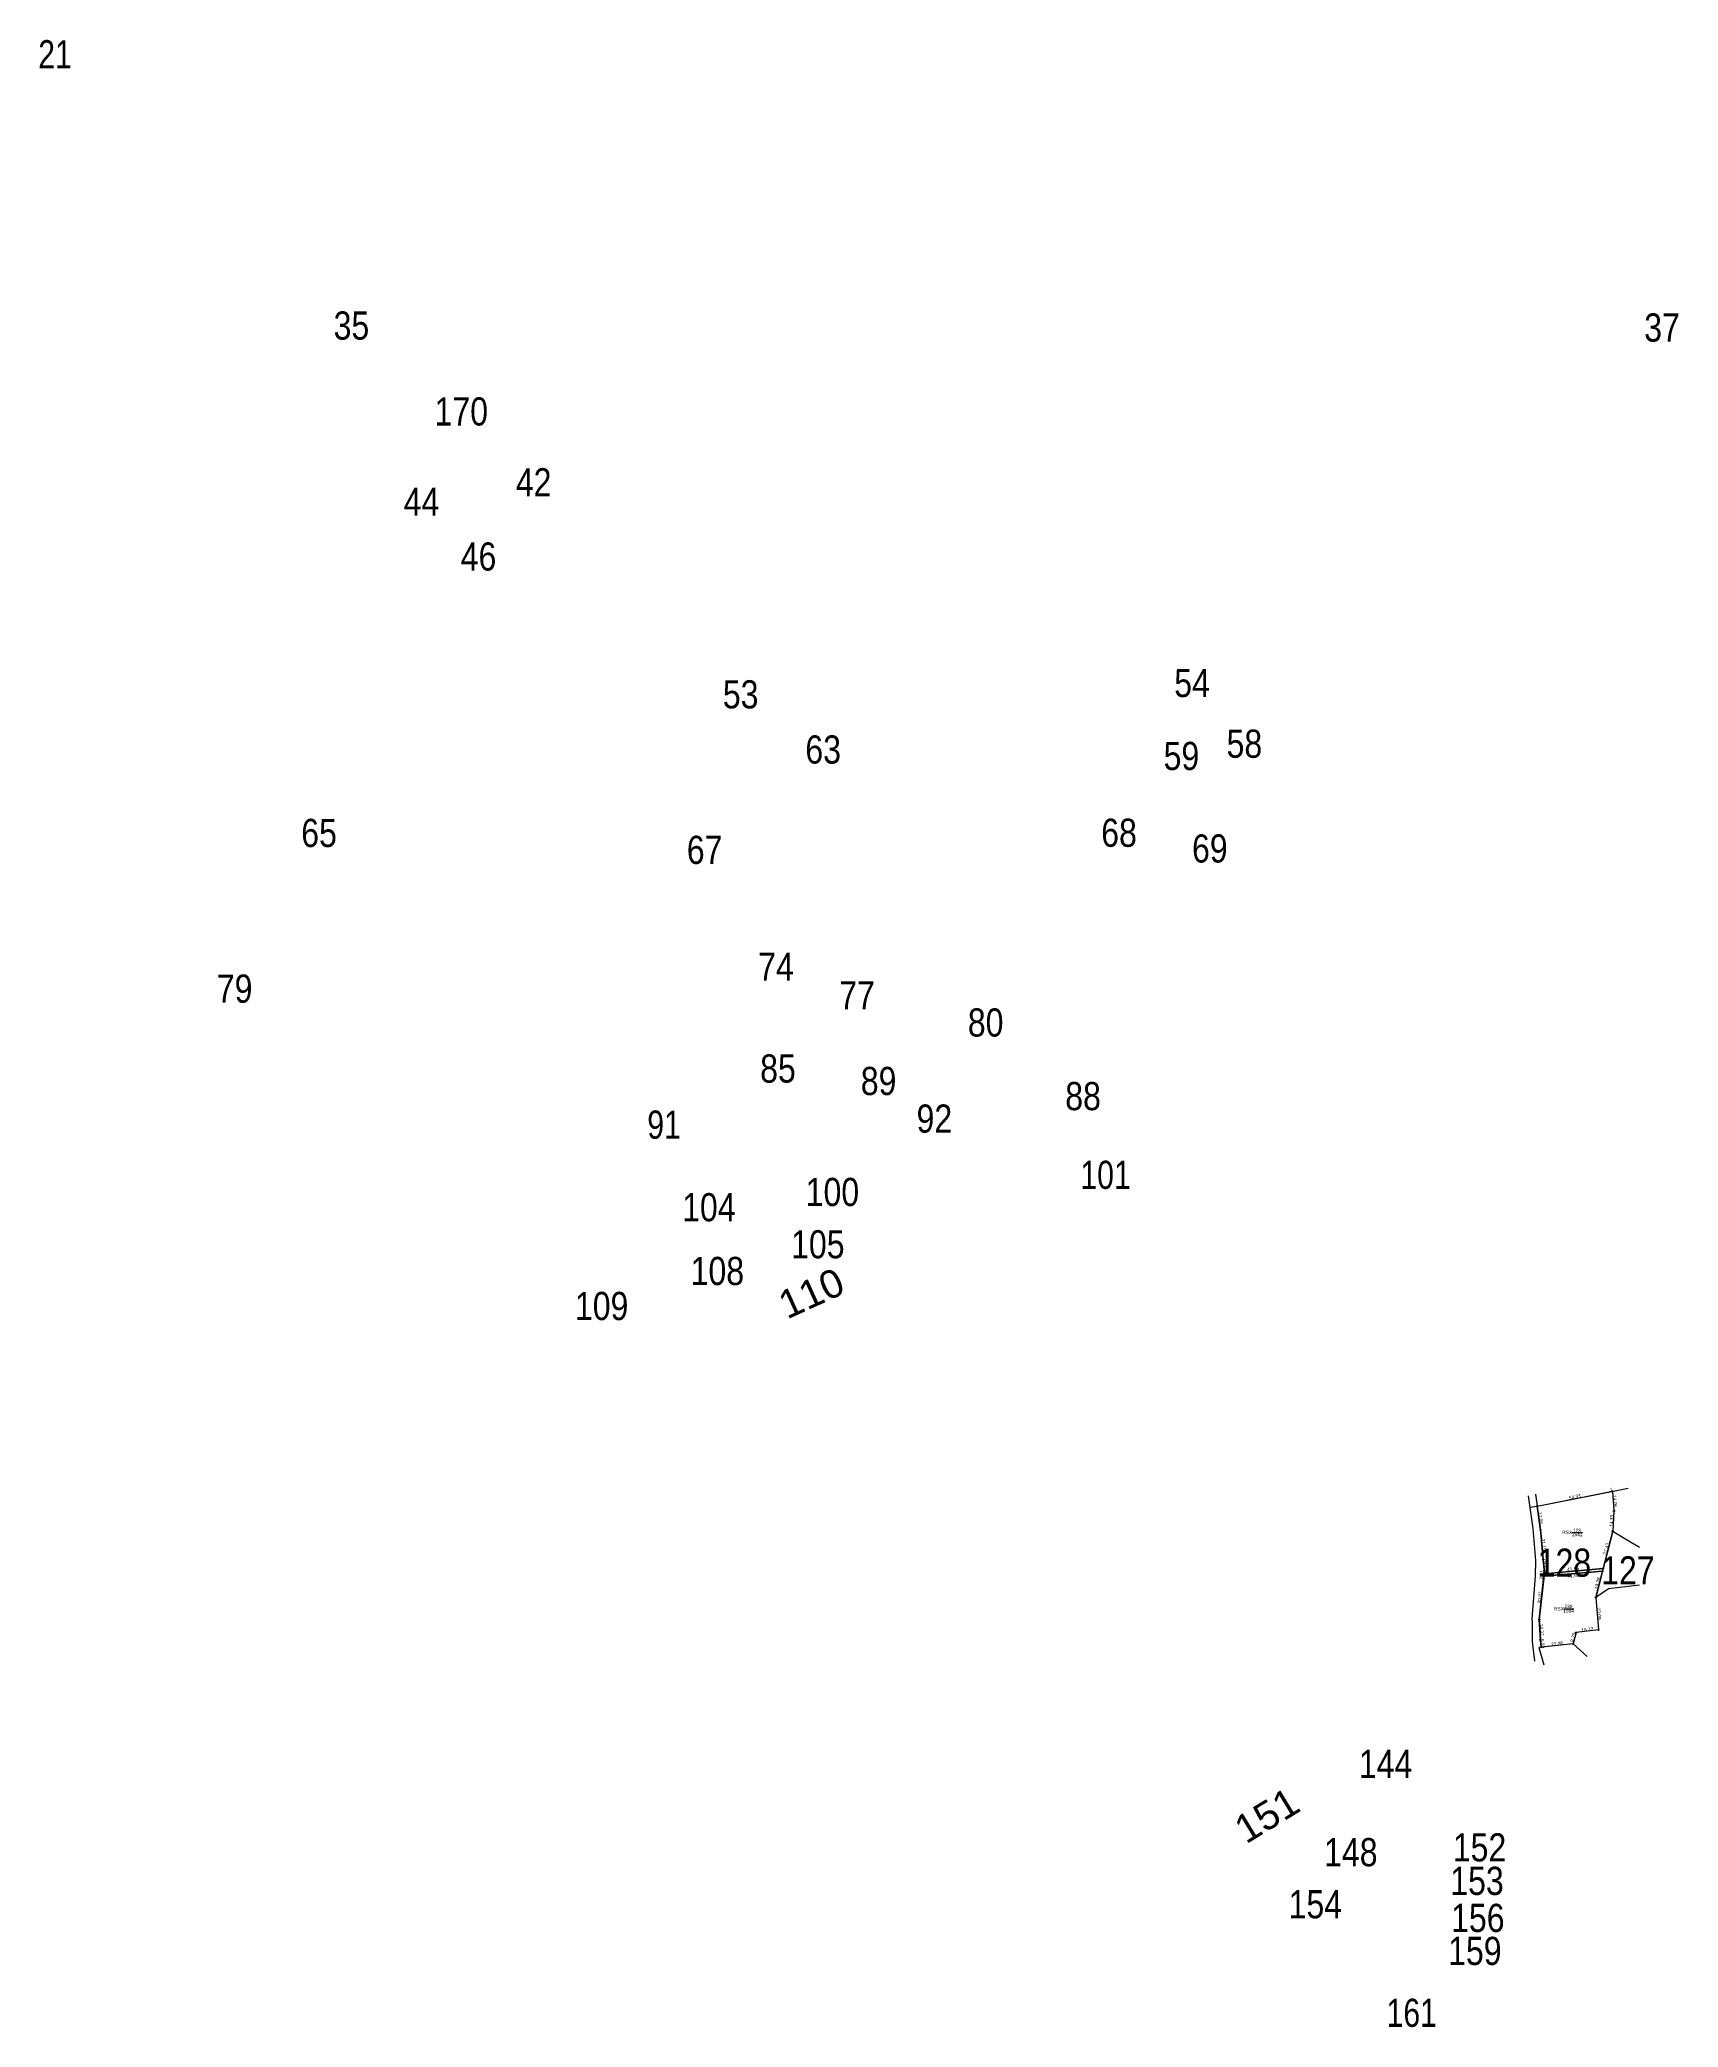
# Model space of a CAD drawing. Header units: metres. Extents: x 546493 to 550393, y 1834828 to 1841237.
# Drawn here: x 547058 to 548220, y 1838784 to 1840194 of the extents above; entities that cross this region are included whole.
import ezdxf
from ezdxf.enums import TextEntityAlignment as Align

# ---------------------------------------------------------------- set-up
doc = ezdxf.new("R2010")
doc.units = ezdxf.units.M
for name, color, linetype, lineweight in [('1', 7, 'Continuous', 13), ('10', 7, 'Continuous', 13), ('12', 7, 'Continuous', 13), ('2', 7, 'Continuous', 13), ('35', 7, 'Continuous', 13), ('63', 7, 'Continuous', 13)]:
    doc.layers.add(name, color=color, linetype=linetype, lineweight=lineweight)
doc.layers.add('13', color=7, linetype='Continuous')

msp = doc.modelspace()

# ---------------------------------------------------------------- texts
at = {"layer": '1'}
for s, width, p in [('128', 0.85, (548148.72, 1839135.22)), ('RSX', 0.9, (548141.69, 1839133.86)), ('2541', 0.8, (548148.815, 1839132.41)), ('RSX', 0.9, (548135.81, 1839079.65)), ('1884', 0.85, (548142.735, 1839078.16)), ('239', 0.85, (548142.615, 1839081.38))]:
    msp.add_text(s, height=2.5, dxfattribs=dict(at, width=width)).set_placement(p, align=Align.CENTER)
at = {"layer": '13'}
for s, width, p in [('21', 0.8, (547069.075, 1840174.04)), ('35', 0.85, (547279.335, 1839981.53)), ('37', 0.85, (548208.995, 1839980.14)), ('170', 0.85, (547357.25, 1839920.59)), ('42', 0.85, (547408.565, 1839870.31)), ('44', 0.85, (547329.045, 1839856.54)), ('46', 0.85, (547369.47, 1839817.66)), ('54', 0.85, (547875.635, 1839727.87)), ('53', 0.85, (547555.445, 1839719.82)), ('58', 0.85, (547912.745, 1839684.79)), ('63', 0.85, (547613.955, 1839680.69)), ('59', 0.85, (547868.085, 1839676.09)), ('65', 0.85, (547256.355, 1839621.47)), ('68', 0.85, (547823.835, 1839621.62)), ('69', 0.85, (547888.245, 1839610.46)), ('67', 0.85, (547529.865, 1839609.47)), ('74', 0.85, (547580.465, 1839526.52)), ('79', 0.85, (547196.495, 1839510.97)), ('77', 0.85, (547637.965, 1839506.27)), ('80', 0.85, (547729.225, 1839486.96)), ('85', 0.85, (547581.905, 1839454.29)), ('89', 0.85, (547653.295, 1839445.45)), ('88', 0.85, (547798.315, 1839434.72)), ('91', 0.8, (547501.095, 1839414.47)), ('92', 0.85, (547692.845, 1839418.76)), ('101', 0.8, (547814.26, 1839378.84)), ('100', 0.85, (547620.52, 1839366.69)), ('104', 0.85, (547532.87, 1839355.87)), ('105', 0.85, (547610.17, 1839329.57)), ('108', 0.85, (547538.91, 1839310.63)), ('109', 0.85, (547456.84, 1839285.78)), ('128', 0.85, (548139.77, 1839103.63)), ('127', 0.85, (548184.8, 1839098.16)), ('144', 0.85, (548012.87, 1838960.84)), ('148', 0.85, (547988.23, 1838898.19)), ('152', 0.85, (548079.53, 1838901.61)), ('153', 0.85, (548077.75, 1838877.84)), ('154', 0.85, (547963.07, 1838861.25)), ('156', 0.85, (548078.335, 1838851.54)), ('159', 0.85, (548076.24, 1838828.11)), ('161', 0.8, (548031.46, 1838784.23))]:
    msp.add_text(s, height=20, dxfattribs=dict(at, width=width)).set_placement(p, align=Align.CENTER)
at = {"layer": '13', "width": 1.05}
for s, rotation, p in [('110', 24.406, (547609.658, 1839295.804)), ('151', 31.43, (547933.881, 1838925.837))]:
    msp.add_text(s, height=20, rotation=rotation, dxfattribs=at).set_placement(p, align=Align.CENTER)
at = {"layer": '63', "width": 0.75}
msp.add_text(' 1', height=2.5, dxfattribs=at).set_placement((548173.75, 1839164.3), align=Align.RIGHT)
at = {"layer": '63'}
for s, rotation, width, p in [('54.33', 11.132, 0.9, (548147.349, 1839159.106)), ('14.05', 274.818, 0.9, (548174.35, 1839157.19)), ('17.06', 277.883, 0.9, (548121.631, 1839145.186)), ('14.33', 86.279, 0.85, (548174.477, 1839143.239)), ('21.19', 275.415, 0.9, (548123.792, 1839126.238)), ('27.43', 75.67, 0.9, (548170.681, 1839123.021)), ('9.25', 274.712, 0.9, (548125.166, 1839111.098)), ('41.96', 5.238, 0.9, (548145.976, 1839107.882)), ('1.01', 83.723, 0.85, (548124.577, 1839104.923)), ('41.69', 5.147, 0.9, (548146.298, 1839103.294)), ('19.28', 75.675, 0.95, (548164.455, 1839098.651)), ('30.87', 83.844, 0.9, (548123.619, 1839088.741)), ('23.09', 274.97, 0.9, (548163.012, 1839077.393)), ('14.37', 273.071, 0.85, (548122.326, 1839066.002)), ('16.12', 7.125, 0.9, (548156.16, 1839065.019)), ('5.29', 276.628, 0.9, (548123.029, 1839056.139)), ('22.80', 5.916, 0.9, (548134.786, 1839054.837)), ('8.25', 75.964, 0.95, (548147.078, 1839060.302))]:
    msp.add_text(s, height=2.5, rotation=rotation, dxfattribs=dict(at, width=width)).set_placement(p, align=Align.CENTER)

# ---------------------------------------------------------------- hatches: boundary and pattern name
at = {"layer": '63'}
for points in [[(548120.84, 1839153.81, 1), (548120.04, 1839153.81, 1)], [(548174.15, 1839164.3, 1), (548173.35, 1839164.3, 1)], [(548123.18, 1839136.91, 1), (548122.38, 1839136.91, 1)], [(548175.33, 1839150.3, 1), (548174.53, 1839150.3, 1)], [(548174.4, 1839136, 1), (548173.6, 1839136, 1)], [(548125.18, 1839115.83, 1), (548124.38, 1839115.83, 1)], [(548167.61, 1839109.42, 1), (548166.81, 1839109.42, 1)], [(548125.65, 1839103.94, 1), (548124.85, 1839103.94, 1)], [(548125.83, 1839105.59, 1), (548125.03, 1839105.59, 1)], [(548125.94, 1839106.59, 1), (548125.14, 1839106.59, 1)], [(548167.17, 1839107.68, 1), (548166.37, 1839107.68, 1)], [(548162.4, 1839089, 1), (548161.6, 1839089, 1)], [(548122.34, 1839073.25, 1), (548121.54, 1839073.25, 1)], [(548123.11, 1839058.9, 1), (548122.31, 1839058.9, 1)], [(548123.72, 1839053.65, 1), (548122.92, 1839053.65, 1)], [(548146.4, 1839056, 1), (548145.6, 1839056, 1)], [(548148.4, 1839064, 1), (548147.6, 1839064, 1)], [(548164.4, 1839066, 1), (548163.6, 1839066, 1)]]:
    msp.add_hatch(color=256, dxfattribs=at).paths.add_polyline_path(points)

# ---------------------------------------------------------------- linework, layer by layer
at = {"layer": '1'}
for points in [[(548123.22, 1839132.28), (548122.78, 1839136.91), (548120.44, 1839153.81), (548173.75, 1839164.3), (548174.93, 1839150.3), (548174, 1839136), (548173.05, 1839132.28)], [(548173.05, 1839132.28), (548167.21, 1839109.42), (548125.43, 1839105.59), (548125.54, 1839106.59), (548124.78, 1839115.81), (548123.22, 1839132.28)]]:
    msp.add_lwpolyline(points, dxfattribs=at)
msp.add_lwpolyline([(548166.77, 1839107.68), (548162, 1839089), (548164, 1839066), (548148, 1839064), (548146, 1839056), (548123.32, 1839053.65), (548122.71, 1839058.9), (548121.94, 1839073.25), (548125.25, 1839103.94)], close=True, dxfattribs=at)
at = {"layer": '10'}
for p, q in [((548113.98, 1839161.05), (548117.28, 1839137.86)), ((548119.27, 1839162.26), (548122.77, 1839136.97)), ((548119.23, 1839115.28), (548119.09, 1839104.04)), ((548124.78, 1839115.81), (548125.54, 1839106.59)), ((548125.43, 1839105.59), (548167.21, 1839109.42)), ((548119.09, 1839104.14), (548116.74, 1839073.76)), ((548125.54, 1839106.59), (548121.94, 1839073.25)), ((548166.77, 1839107.68), (548125.25, 1839103.94)), ((548116.74, 1839073.62), (548116.77, 1839071.77)), ((548116.77, 1839071.77), (548116.98, 1839057.91)), ((548121.94, 1839073.25), (548122.02, 1839071.77)), ((548122.02, 1839071.77), (548122.71, 1839058.9)), ((548116.99, 1839057.76), (548118.62, 1839043.63)), ((548122.71, 1839058.9), (548123.32, 1839053.65))]:
    msp.add_line(p, q, dxfattribs=at)
for points in [[(548117.28, 1839137.94), (548117.76, 1839132.28), (548119.24, 1839115.13)], [(548122.78, 1839136.91), (548123.22, 1839132.28), (548124.78, 1839115.83)]]:
    msp.add_lwpolyline(points, dxfattribs=at)
at = {"layer": '12'}
msp.add_line((548174.93, 1839150.3), (548174, 1839136), dxfattribs=at)
at = {"layer": '2'}
for p, q in [((548120.44, 1839153.81), (548175.86, 1839164.72)), ((548162, 1839089), (548173.05, 1839132.28)), ((548173.05, 1839132.28), (548174, 1839136)), ((548162, 1839089), (548163.5, 1839071.77)), ((548163.5, 1839071.77), (548164, 1839066))]:
    msp.add_line(p, q, dxfattribs=at)
for points in [[(548174, 1839136), (548180.26, 1839132.28), (548193.06, 1839124.68)], [(548193.07, 1839097.76), (548171, 1839095), (548162, 1839089)], [(548155.95, 1839047.16), (548146, 1839056), (548121.66, 1839053.48), (548125.06, 1839041.21)], [(548164, 1839066), (548148, 1839064), (548146, 1839056)]]:
    msp.add_lwpolyline(points, dxfattribs=at)
at = {"layer": '35'}
for p, q in [((548175.86, 1839164.72), (548184.9, 1839166.5)), ((548173.75, 1839164.3), (548174.93, 1839150.3))]:
    msp.add_line(p, q, dxfattribs=at)
at = {"layer": '63'}
for p, q in [((548115.12, 1839153.08), (548120.44, 1839153.81)), ((548144.97, 1839134.92), (548152.53, 1839134.92)), ((548139.46, 1839080.9), (548146.54, 1839080.9))]:
    msp.add_line(p, q, dxfattribs=at)
for centre in [(548120.44, 1839153.81), (548173.75, 1839164.3), (548122.78, 1839136.91), (548174.93, 1839150.3), (548174, 1839136), (548124.78, 1839115.83), (548167.21, 1839109.42), (548125.25, 1839103.94), (548125.43, 1839105.59), (548125.54, 1839106.59), (548166.77, 1839107.68), (548162, 1839089), (548121.94, 1839073.25), (548122.71, 1839058.9), (548123.32, 1839053.65), (548146, 1839056), (548148, 1839064), (548164, 1839066)]:
    msp.add_circle(centre, 0.4, dxfattribs=at)

msp.set_redraw_order([(e.dxf.handle, doc.entitydb.next_handle()) for e in msp.query("TEXT MTEXT ATTDEF DIMENSION ARC_DIMENSION")])  # texts and dimensions are drawn at this point

doc.saveas('drawing.dxf')
